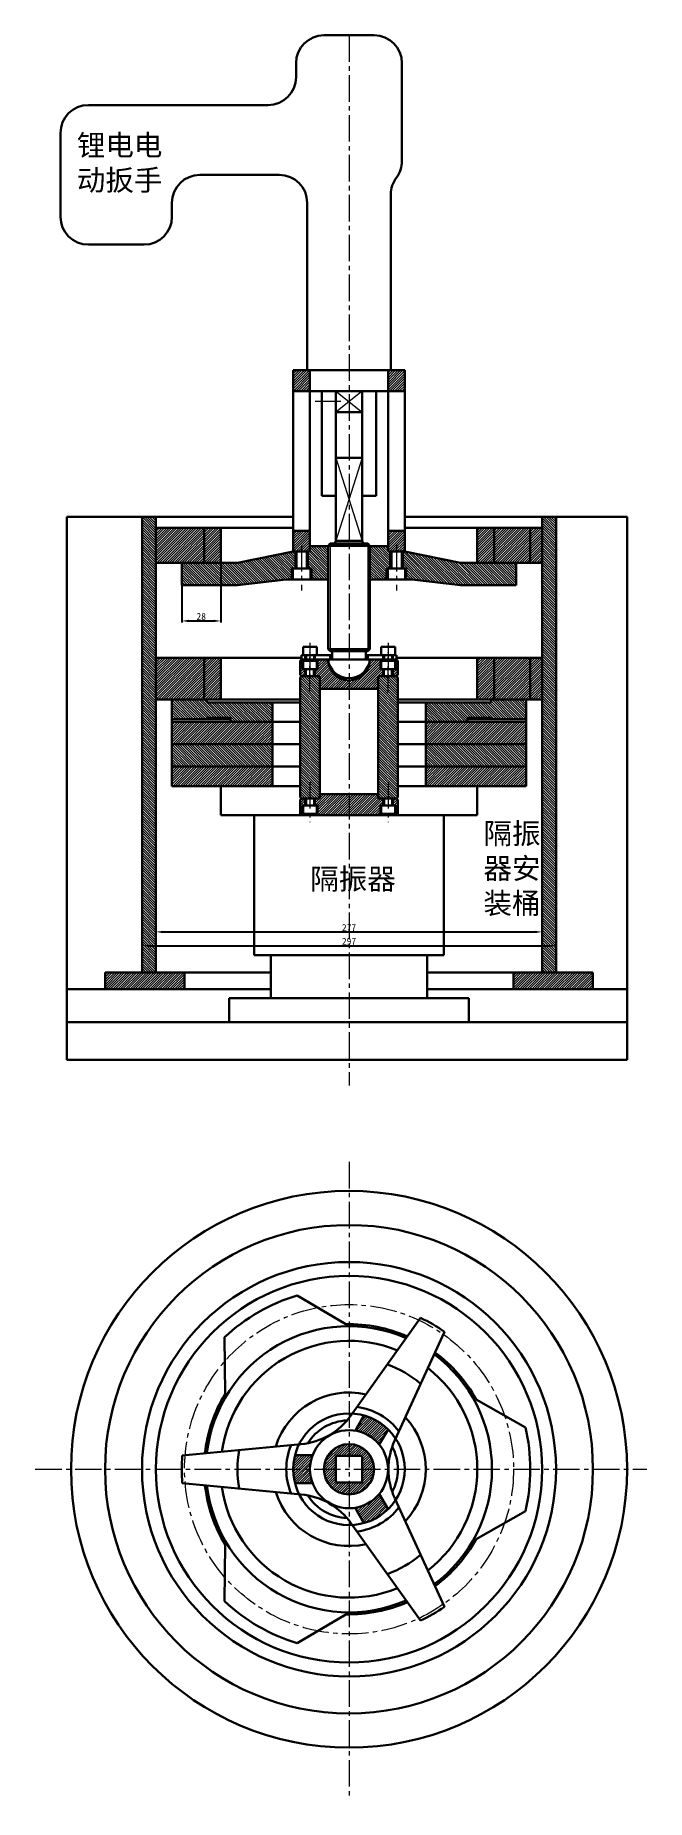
# Model space of a CAD drawing. Header units: inches. Extents: x -20 to 18950, y -1047 to 2551.
# Drawn here: x 15152 to 15591, y 741 to 2006 of the extents above; entities that cross this region are included whole.
import ezdxf

# ---------------------------------------------------------------- set-up
doc = ezdxf.new("R2010")
doc.units = ezdxf.units.IN
doc.header["$MEASUREMENT"] = 0
doc.header["$PDSIZE"] = -5
doc.linetypes.add('CENTER2', pattern=[28.574999, 19.049999, -3.175, 3.175, -3.175])
doc.layers.get('0').update_dxf_attribs({"lineweight": 30})
doc.layers.get('Defpoints').update_dxf_attribs({"lineweight": 18})
for name, color, linetype, lineweight in [('10', 7, 'Continuous', 18), ('cen', 1, 'CENTER2', 20), ('dim', 5, 'Continuous', 20), ('hat', 3, 'Continuous', 20)]:
    doc.layers.add(name, color=color, linetype=linetype, lineweight=lineweight)
doc.styles.add('1', font='')
doc.styles.get("Standard").update_dxf_attribs({"font": ''})
doc.styles.get('1').set_extended_font_data('宋体')
doc.styles.get('Standard').set_extended_font_data('宋体')
doc.dimstyles.new('ISO-25', dxfattribs={"dimtxt": 5, "dimasz": 5, "dimexe": 1.25, "dimexo": 0.625, "dimtad": 1, "dimdsep": 46, "dimtxsty": 'Standard', "dimcen": 2.5, "dimdle": 10, "dimadec": 0, "dimazin": 0, "dimtfac": 1, "dimtmove": 0, "dimatfit": 3, "dimfxl": 1, "dimtolj": 1, "dimarcsym": 0})
pattern_1 = [(45, (68.8731, -20.7732), (-0.88388348, 0.88388348), [])]
pattern_2 = [(135, (2634.1722, 0), (-0.88388348, -0.88388348), [])]
pattern_3 = [(45, (2814.5397, 0), (-0.88388348, 0.88388348), [])]
pattern_4 = [(45, (2634.17216, 0), (-0.0883883476, 0.0883883476), [])]
pattern_5 = [(45, (68.8731, 0), (-0.88388348, 0.88388348), [])]

msp = doc.modelspace()

# ---------------------------------------------------------------- texts
at = {"layer": 'dim', "char_height": 15, "attachment_point": 1, "style": '1'}
for s, width, insert in [('\\pxqc;锂电电动扳手', 67.7099, (15179.093, 1934.324)), ('隔振器安装桶', 49.93003, (15473.944, 1441.14)), ('隔振器', 85.16275, (15349.622, 1408.548))]:
    msp.add_mtext_dynamic_manual_height_columns(s, width=width, gutter_width=1, heights=[0], dxfattribs=dict(at, insert=insert))

# ---------------------------------------------------------------- blocks, each defined once
blk = doc.blocks.new('*D328')
at = {"layer": 'Defpoints', "color": 0, "transparency": 16777216}
for p in [(15516, 1363.1), (15239, 1334), (15516, 1334)]:
    blk.add_point(p, dxfattribs=at)
at = {"layer": 'dim', "color": 0, "linetype": 'Continuous', "lineweight": -2, "transparency": 16777216}
for p, q in [((15239, 1334.6), (15239, 1364.3)), ((15244, 1363.1), (15511, 1363.1)), ((15516, 1334.6), (15516, 1364.3))]:
    blk.add_line(p, q, dxfattribs=at)
at = {"layer": 'dim', "color": 0, "transparency": 16777216}
for points in [[(15244, 1363.9), (15244, 1362.2), (15239, 1363.1)], [(15511, 1363.9), (15511, 1362.2), (15516, 1363.1)]]:
    blk.add_solid(points, dxfattribs=at)
at = {"layer": 'dim', "color": 0, "transparency": 16777216, "insert": (15377.5, 1366.2), "char_height": 5, "attachment_point": 5}
blk.add_mtext('\\A1;277', dxfattribs=at)
blk = doc.blocks.new('*D329')
at = {"layer": 'Defpoints', "color": 0, "transparency": 16777216}
for p in [(15526, 1353.2), (15229, 1334), (15526, 1334)]:
    blk.add_point(p, dxfattribs=at)
at = {"layer": 'dim', "color": 0, "linetype": 'Continuous', "lineweight": -2, "transparency": 16777216}
for p, q in [((15229, 1334.6), (15229, 1354.5)), ((15234, 1353.2), (15521, 1353.2)), ((15526, 1334.6), (15526, 1354.5))]:
    blk.add_line(p, q, dxfattribs=at)
at = {"layer": 'dim', "color": 0, "transparency": 16777216}
for points in [[(15234, 1354), (15234, 1352.4), (15229, 1353.2)], [(15521, 1354), (15521, 1352.4), (15526, 1353.2)]]:
    blk.add_solid(points, dxfattribs=at)
at = {"layer": 'dim', "color": 0, "transparency": 16777216, "insert": (15377.5, 1356.3), "char_height": 5, "attachment_point": 5}
blk.add_mtext('\\A1;297', dxfattribs=at)
blk = doc.blocks.new('*D353')
at = {"layer": 'Defpoints', "color": 0, "transparency": 16777216}
for p in [(15257.5, 1627.6), (15285.5, 1627.6), (15285.5, 1585.9)]:
    blk.add_point(p, dxfattribs=at)
at = {"layer": 'hat', "color": 0, "linetype": 'Continuous', "lineweight": -2, "transparency": 16777216}
for p, q in [((15257.5, 1627), (15257.5, 1584.7)), ((15285.5, 1627), (15285.5, 1584.7)), ((15262.5, 1585.9), (15280.5, 1585.9))]:
    blk.add_line(p, q, dxfattribs=at)
at = {"layer": 'hat', "color": 0, "transparency": 16777216}
for points in [[(15262.5, 1586.8), (15262.5, 1585.1), (15257.5, 1585.9)], [(15280.5, 1586.8), (15280.5, 1585.1), (15285.5, 1585.9)]]:
    blk.add_solid(points, dxfattribs=at)
at = {"layer": 'hat', "color": 0, "transparency": 16777216, "insert": (15271.5, 1589.1), "char_height": 5, "attachment_point": 5}
blk.add_mtext('\\A1;28', dxfattribs=at)

# ---------------------------------------------------------------- dimensions: what is measured, and where the dimension line sits
at = {"layer": 'dim'}
for base, p1, p2, picture, middle in [((15516, 1363.069), (15239, 1333.95), (15516, 1333.95), '*D328', (15377.5, 1366.194)), ((15526, 1353.206), (15229, 1333.95), (15526, 1333.95), '*D329', (15377.5, 1356.331))]:
    dim = msp.add_linear_dim(base=base, p1=p1, p2=p2, dimstyle='ISO-25', dxfattribs=at)
    dim.commit()
    dim.dimension.update_dxf_attribs({"geometry": picture, "text_midpoint": middle})
at = {"layer": 'hat'}
dim = msp.add_linear_dim(base=(15285.5, 1585.941), p1=(15257.5, 1627.586), p2=(15285.5, 1627.586), dimstyle='ISO-25', dxfattribs=at)
dim.commit()
dim.dimension.update_dxf_attribs({"geometry": '*D353', "text_midpoint": (15271.5, 1589.066)})

# ---------------------------------------------------------------- hatches: boundary and pattern name
at = {"layer": 'hat'}
h = msp.add_hatch(dxfattribs=at)
h.set_pattern_fill('ANSI31', color=3, scale=10)
h.set_pattern_definition(pattern_5)
h.paths.add_polyline_path([(15417.5, 1765.586), (15405.5, 1765.586), (15405.5, 1750.586), (15417.5, 1750.586)])
h.paths.add_polyline_path([(15349.5, 1765.586), (15337.5, 1765.586), (15337.5, 1750.586), (15349.5, 1750.586)])
h.paths.add_polyline_path([(15349.5, 1650.586), (15337.5, 1650.586), (15337.5, 1635.586), (15349.5, 1635.586)])
h.paths.add_polyline_path([(15417.5, 1650.586), (15405.5, 1650.586), (15405.5, 1635.586), (15417.5, 1635.586)])
h = msp.add_hatch(dxfattribs=at)
h.set_pattern_fill('ANSI31', color=3, scale=10, angle=90)
h.set_pattern_definition([(135, (2814.5397, 0), (-0.88388348, -0.88388348), [])])
h.paths.add_polyline_path([(15229, 1333.95), (15239, 1333.95), (15239, 1660.586), (15229, 1660.586)])
h.paths.add_polyline_path([(15526, 1660.586), (15516, 1660.586), (15516, 1333.95), (15526, 1333.95)])
h = msp.add_hatch(dxfattribs=at)
h.set_pattern_fill('ANSI31', color=3, scale=10)
h.set_pattern_definition(pattern_3)
h.paths.add_polyline_path([(15273.5, 1652.586), (15239, 1652.586), (15239, 1627.586), (15273.5, 1627.586)])
h.paths.add_polyline_path([(15273.5, 1559.586), (15239, 1559.586), (15239, 1529.586), (15273.5, 1529.586)])
h.paths.add_polyline_path([(15507.5, 1559.586), (15481.5, 1559.586), (15481.5, 1529.586), (15507.5, 1529.586)])
h.paths.add_polyline_path([(15507.5, 1652.586), (15481.5, 1652.586), (15481.5, 1627.586), (15507.5, 1627.586)])
h.paths.add_polyline_path([(15516, 1652.586), (15507.5, 1652.586), (15507.5, 1627.586), (15516, 1627.586)])
h.paths.add_polyline_path([(15516, 1559.586), (15507.5, 1559.586), (15507.5, 1529.586), (15516, 1529.586)])
h.paths.add_polyline_path([(15481.5, 1559.586), (15469.5, 1559.586), (15469.5, 1529.586), (15481.5, 1529.586)])
h.paths.add_polyline_path([(15481.5, 1652.586), (15469.5, 1652.586), (15469.5, 1627.586), (15481.5, 1627.586)])
h.paths.add_polyline_path([(15285.5, 1652.586), (15273.5, 1652.586), (15273.5, 1627.586), (15285.5, 1627.586)])
h.paths.add_polyline_path([(15285.5, 1559.586), (15273.5, 1559.586), (15273.5, 1529.586), (15285.5, 1529.586)])
h = msp.add_hatch(dxfattribs=at)
h.set_pattern_fill('ANSI31', color=3, scale=10, angle=90)
h.set_pattern_definition([(135, (68.8731, 0), (-0.88388348, -0.88388348), [])])
h.paths.add_polyline_path([(15297.5, 1627.586), (15257.5, 1627.586), (15257.5, 1611.586), (15297.5, 1611.586), (15332.5, 1615.586), (15336.5, 1615.586), (15336.5, 1623.586), (15339, 1623.586), (15339, 1635.586), (15337.5, 1635.586)])
h.paths.add_polyline_path([(15362.5, 1639.586), (15349.5, 1639.586), (15349.5, 1635.586), (15348, 1635.586), (15348, 1623.586), (15350.5, 1623.586), (15350.5, 1615.586), (15362.5, 1615.586)])
h.paths.add_polyline_path([(15392.5, 1615.586), (15404.5, 1615.586), (15404.5, 1623.586), (15407, 1623.586), (15407, 1635.586), (15405.5, 1635.586), (15405.5, 1639.586), (15392.5, 1639.586)])
h.paths.add_polyline_path([(15457.5, 1611.586), (15497.5, 1611.586), (15497.5, 1627.586), (15457.5, 1627.586), (15417.5, 1635.586), (15416, 1635.586), (15416, 1623.586), (15418.5, 1623.586), (15418.5, 1615.586), (15422.5, 1615.586)])
h = msp.add_hatch(dxfattribs=at)
h.set_pattern_fill('ANSI31', color=3, scale=10)
h.set_pattern_definition(pattern_1)
h.paths.add_polyline_path([(15362.5, 1558.313), (15355, 1558.313), (15355, 1551.313), (15353, 1551.313), (15353, 1546.313), (15356.5, 1546.313), (15356.5, 1537.313), (15377.5, 1537.313), (15377.5, 1543.313, -0.41421356)])
h.paths.add_polyline_path([(15346, 1551.313), (15344, 1551.313), (15344, 1558.313), (15343.5, 1558.313), (15342.5, 1557.313), (15342.5, 1547.313), (15343.5, 1546.313), (15346, 1546.313)])
h.paths.add_polyline_path([(15398.5, 1546.313), (15402, 1546.313), (15402, 1551.313), (15400, 1551.313), (15400, 1558.313), (15392.5, 1558.313, -0.41421356), (15377.5, 1543.313), (15377.5, 1537.313), (15398.5, 1537.313)])
h.paths.add_polyline_path([(15412.5, 1557.313), (15411.5, 1558.313), (15411, 1558.313), (15411, 1551.313), (15409, 1551.313), (15409, 1546.313), (15411.5, 1546.313), (15412.5, 1547.313)])
h = msp.add_hatch(dxfattribs=at)
h.set_pattern_fill('ANSI31', color=3, scale=10, angle=90)
h.set_pattern_definition([(135, (68.8731, -20.7732), (-0.88388348, -0.88388348), [])])
h.paths.add_polyline_path([(15342.5, 1459.747), (15343.5, 1458.747), (15356.5, 1458.747), (15356.5, 1546.313), (15343.5, 1546.313), (15342.5, 1545.313)])
h.paths.add_polyline_path([(15398.5, 1458.747), (15411.5, 1458.747), (15412.5, 1459.747), (15412.5, 1545.313), (15411.5, 1546.313), (15398.5, 1546.313)])
h = msp.add_hatch(dxfattribs=at)
h.set_pattern_fill('ANSI31', color=3, scale=10, angle=90)
h.set_pattern_definition(pattern_2)
h.paths.add_polyline_path([(15322.5, 1527.586), (15275.5, 1527.586), (15275.5, 1529.586), (15250.5, 1529.586), (15250.5, 1515.586), (15275.5, 1515.586), (15275.5, 1516.586), (15292.5, 1516.586), (15292.5, 1513.586), (15322.5, 1513.586)])
h.paths.add_polyline_path([(15504.5, 1529.586), (15479.5, 1529.586), (15479.5, 1527.586), (15432.5, 1527.586), (15432.5, 1513.586), (15462.5, 1513.586), (15462.5, 1516.586), (15479.5, 1516.586), (15479.5, 1515.586), (15504.5, 1515.586)])
h = msp.add_hatch(dxfattribs=at)
h.set_pattern_fill('ANSI31', color=3, scale=10)
h.set_pattern_definition([(45, (2634.1722, 0), (-0.88388348, 0.88388348), [])])
h.paths.add_polyline_path([(15504.5, 1497.586), (15504.5, 1513.586), (15432.5, 1513.586), (15432.5, 1497.586)])
h.paths.add_polyline_path([(15250.5, 1513.586), (15250.5, 1497.586), (15322.5, 1497.586), (15322.5, 1513.586)])
h.paths.add_polyline_path([(15322.5, 1467.52), (15322.5, 1481.586), (15250.5, 1481.586), (15250.5, 1467.52)])
h.paths.add_polyline_path([(15504.5, 1467.52), (15504.5, 1481.586), (15432.5, 1481.586), (15432.5, 1467.52)])
h = msp.add_hatch(dxfattribs=at)
h.set_pattern_fill('ANSI31', color=3)
h.set_pattern_definition(pattern_4)
h.paths.add_polyline_path([(15287.5, 1516.586), (15282.5, 1516.586), (15282.5, 1516.086), (15287.5, 1516.086)])
h = msp.add_hatch(dxfattribs=at)
h.set_pattern_fill('ANSI31', color=3)
h.set_pattern_definition(pattern_4)
h.paths.add_polyline_path([(15467.5, 1516.586), (15472.5, 1516.586), (15472.5, 1516.086), (15467.5, 1516.086)])
h = msp.add_hatch(dxfattribs=at)
h.set_pattern_fill('ANSI31', color=3, scale=10, angle=90)
h.set_pattern_definition(pattern_2)
h.paths.add_polyline_path([(15322.5, 1497.586), (15250.5, 1497.586), (15250.5, 1481.586), (15322.5, 1481.586)])
h.paths.add_polyline_path([(15504.5, 1497.586), (15432.5, 1497.586), (15432.5, 1481.586), (15504.5, 1481.586)])
h = msp.add_hatch(dxfattribs=at)
h.set_pattern_fill('ANSI31', color=3, scale=10)
h.set_pattern_definition(pattern_1)
h.paths.add_polyline_path([(15346, 1458.747), (15343.5, 1458.747), (15342.5, 1457.747), (15342.5, 1447.747), (15343.5, 1446.747), (15344, 1446.747), (15344, 1453.747), (15346, 1453.747)])
h.paths.add_polyline_path([(15377.5, 1461.747), (15356.5, 1461.747), (15356.5, 1458.747), (15353, 1458.747), (15353, 1453.747), (15355, 1453.747), (15355, 1446.747), (15377.5, 1446.747)])
h.paths.add_polyline_path([(15402, 1458.747), (15398.5, 1458.747), (15398.5, 1461.747), (15377.5, 1461.747), (15377.5, 1446.747), (15400, 1446.747), (15400, 1453.747), (15402, 1453.747)])
h.paths.add_polyline_path([(15412.5, 1457.747), (15411.5, 1458.747), (15409, 1458.747), (15409, 1453.747), (15411, 1453.747), (15411, 1446.747), (15411.5, 1446.747), (15412.5, 1447.747)])
h = msp.add_hatch(dxfattribs=at)
h.set_pattern_fill('ANSI31', color=3, scale=10)
h.set_pattern_definition(pattern_3)
h.paths.add_polyline_path([(15259.5, 1321.95), (15259.5, 1333.95), (15202.5, 1333.95), (15202.5, 1321.95)])
h.paths.add_polyline_path([(15495.5, 1333.95), (15495.5, 1321.95), (15552.5, 1321.95), (15552.5, 1333.95)])
h = msp.add_hatch(dxfattribs=at)
h.set_pattern_fill('ANSI31', color=3, scale=10)
h.set_pattern_definition(pattern_5)
h.paths.add_polyline_path([(15351.347, 988.05), (15338.77, 988.05, 0.06325422), (15337.5, 978.05), (15349.5, 978.05, -0.09155635)])
h.paths.add_polyline_path([(15349.5, 978.05), (15337.5, 978.05, 0.06325422), (15338.77, 968.05), (15351.347, 968.05, -0.09155635)])
h.paths.add_polyline_path([(15388.205, 1016.591), (15381.916, 1005.699, -0.18466063), (15399.237, 995.699), (15405.525, 1006.591, 0.12701665)])
h.paths.add_polyline_path([(15399.237, 960.4, -0.18466063), (15381.916, 950.4), (15388.205, 939.509, 0.12701665), (15405.525, 949.509)])
h = msp.add_hatch(dxfattribs=at)
h.set_pattern_fill('ANSI31', color=3, scale=10)
h.set_pattern_definition(pattern_5)
h.paths.add_polyline_path([(15377.5, 996.05, 0.41421356), (15359.5, 978.05), (15368, 978.05), (15368, 987.55), (15377.5, 987.55)])
h.paths.add_polyline_path([(15368, 978.05), (15359.5, 978.05, 0.41421356), (15377.5, 960.05), (15377.5, 968.55), (15368, 968.55)])
h.paths.add_polyline_path([(15395.5, 978.05), (15387, 978.05), (15387, 968.55), (15377.5, 968.55), (15377.5, 960.05, 0.41421356)])
h.paths.add_polyline_path([(15377.5, 996.05), (15377.5, 987.55), (15387, 987.55), (15387, 978.05), (15395.5, 978.05, 0.41421356)])

# ---------------------------------------------------------------- linework, layer by layer
for p, q in [((15359.5, 2005.586), (15395.5, 2005.586)), ((15339.5, 1985.586), (15339.5, 1975.586)), ((15415.5, 1985.586), (15415.5, 1915.586)), ((15190.5, 1955.586), (15319.5, 1955.586)), ((15170.5, 1875.586), (15170.5, 1935.586)), ((15270.5, 1905.586), (15327.5, 1905.586)), ((15250.5, 1875.586), (15250.5, 1885.586)), ((15347.5, 1885.586), (15347.5, 1765.586)), ((15407.5, 1891.586), (15407.5, 1765.586)), ((15230.5, 1855.586), (15190.5, 1855.586)), ((15337.5, 1635.586), (15337.5, 1765.586)), ((15337.5, 1765.586), (15417.5, 1765.586)), ((15349.5, 1635.586), (15349.5, 1765.586)), ((15405.5, 1635.586), (15405.5, 1765.586)), ((15417.5, 1635.586), (15417.5, 1765.586)), ((15337.5, 1750.586), (15417.5, 1750.586)), ((15358, 1750.586), (15358, 1675.586)), ((15368, 1750.586), (15368, 1643.313)), ((15387, 1750.586), (15387, 1643.313)), ((15397, 1750.586), (15397, 1675.586)), ((15368, 1735.586), (15387, 1735.586)), ((15368, 1702.813), (15387, 1702.813)), ((15358, 1675.586), (15368, 1675.586)), ((15397, 1675.586), (15387, 1675.586)), ((15174.983, 1660.586), (15337.5, 1660.586)), ((15174.983, 1271.416), (15174.983, 1660.586)), ((15229, 1660.586), (15229, 1333.95)), ((15239, 1660.586), (15239, 1333.95)), ((15417.5, 1660.586), (15576.929, 1660.586)), ((15516, 1660.586), (15516, 1333.95)), ((15526, 1660.586), (15526, 1333.95)), ((15576.929, 1271.416), (15576.929, 1660.586)), ((15239, 1652.586), (15337.5, 1652.586)), ((15273.5, 1652.586), (15273.5, 1627.586)), ((15285.5, 1652.586), (15285.5, 1627.586)), ((15337.5, 1650.586), (15349.5, 1650.586)), ((15417.5, 1650.586), (15405.5, 1650.586)), ((15417.5, 1652.586), (15516, 1652.586)), ((15469.5, 1652.586), (15469.5, 1627.586)), ((15481.5, 1652.586), (15481.5, 1627.586)), ((15507.5, 1652.586), (15507.5, 1627.586)), ((15297.5, 1627.586), (15337.5, 1635.586)), ((15337.5, 1635.586), (15349.5, 1635.586)), ((15339, 1635.586), (15339, 1623.586)), ((15339.5, 1635.586), (15339.5, 1623.586)), ((15347.5, 1635.586), (15347.5, 1623.586)), ((15348, 1635.586), (15348, 1623.586)), ((15349.5, 1639.586), (15362.5, 1639.586)), ((15364, 1641.313), (15362.5, 1639.813)), ((15362.5, 1639.813), (15362.5, 1565.813)), ((15362.5, 1639.813), (15392.5, 1639.813)), ((15391, 1641.313), (15364, 1641.313)), ((15368, 1643.313), (15387, 1643.313)), ((15391, 1641.313), (15392.5, 1639.813)), ((15392.5, 1639.813), (15392.5, 1565.813)), ((15405.5, 1639.586), (15392.5, 1639.586)), ((15417.5, 1635.586), (15405.5, 1635.586)), ((15407, 1635.586), (15407, 1623.586)), ((15407.5, 1635.586), (15407.5, 1623.586)), ((15415.5, 1635.586), (15415.5, 1623.586)), ((15416, 1635.586), (15416, 1623.586)), ((15457.5, 1627.586), (15417.5, 1635.586)), ((15239, 1627.586), (15297.5, 1627.586)), ((15257.5, 1627.586), (15257.5, 1611.586)), ((15350.5, 1623.586), (15336.5, 1623.586)), ((15336.5, 1623.586), (15336.5, 1615.586)), ((15337.25, 1623.586), (15337.25, 1615.586)), ((15349.75, 1623.586), (15349.75, 1615.586)), ((15350.5, 1623.586), (15350.5, 1615.586)), ((15404.5, 1623.586), (15418.5, 1623.586)), ((15404.5, 1623.586), (15404.5, 1615.586)), ((15405.25, 1623.586), (15405.25, 1615.586)), ((15417.75, 1623.586), (15417.75, 1615.586)), ((15418.5, 1623.586), (15418.5, 1615.586)), ((15457.5, 1627.586), (15516, 1627.586)), ((15497.5, 1627.586), (15497.5, 1611.586)), ((15257.5, 1611.586), (15297.5, 1611.586)), ((15297.5, 1611.586), (15332.5, 1615.586)), ((15362.5, 1615.586), (15332.5, 1615.586)), ((15392.5, 1615.586), (15422.5, 1615.586)), ((15457.5, 1611.586), (15422.5, 1615.586)), ((15497.5, 1611.586), (15457.5, 1611.586)), ((15239, 1559.586), (15343.5, 1559.586)), ((15273.5, 1559.586), (15273.5, 1529.586)), ((15285.5, 1559.586), (15285.5, 1529.586)), ((15343.5, 1558.313), (15342.5, 1557.313)), ((15342.5, 1557.313), (15342.5, 1547.313)), ((15365.5, 1561.313), (15343.5, 1561.313)), ((15343.5, 1561.313), (15343.5, 1558.313)), ((15377.5, 1558.313), (15343.5, 1558.313)), ((15344, 1551.313), (15344, 1558.313)), ((15354.5, 1567.313), (15344.5, 1567.313)), ((15344.5, 1567.313), (15344.5, 1561.313)), ((15344.5, 1551.313), (15344.5, 1557.313)), ((15354.5, 1557.313), (15344.5, 1557.313)), ((15346, 1561.313), (15346, 1558.313)), ((15346.5, 1561.313), (15346.5, 1558.313)), ((15352.5, 1561.313), (15352.5, 1558.313)), ((15353, 1561.313), (15353, 1558.313)), ((15354.5, 1567.313), (15354.5, 1561.313)), ((15354.5, 1551.313), (15354.5, 1557.313)), ((15355, 1551.313), (15355, 1558.313)), ((15362.5, 1565.813), (15364, 1564.313)), ((15362.5, 1565.813), (15392.5, 1565.813)), ((15391, 1564.313), (15364, 1564.313)), ((15364, 1561.313), (15364, 1558.313)), ((15365.5, 1564.313), (15365.5, 1558.313)), ((15377.5, 1558.313), (15411.5, 1558.313)), ((15389.5, 1564.313), (15389.5, 1558.313)), ((15389.5, 1561.313), (15411.5, 1561.313)), ((15391, 1564.313), (15392.5, 1565.813)), ((15391, 1561.313), (15391, 1558.313)), ((15400, 1551.313), (15400, 1558.313)), ((15400.5, 1567.313), (15410.5, 1567.313)), ((15400.5, 1567.313), (15400.5, 1561.313)), ((15400.5, 1551.313), (15400.5, 1557.313)), ((15400.5, 1557.313), (15410.5, 1557.313)), ((15402, 1561.313), (15402, 1558.313)), ((15402.5, 1561.313), (15402.5, 1558.313)), ((15408.5, 1561.313), (15408.5, 1558.313)), ((15409, 1561.313), (15409, 1558.313)), ((15410.5, 1567.313), (15410.5, 1561.313)), ((15410.5, 1551.313), (15410.5, 1557.313)), ((15411, 1551.313), (15411, 1558.313)), ((15411.5, 1561.313), (15411.5, 1558.313)), ((15411.5, 1559.586), (15516, 1559.586)), ((15411.5, 1558.313), (15412.5, 1557.313)), ((15412.5, 1557.313), (15412.5, 1547.313)), ((15469.5, 1559.586), (15469.5, 1529.586)), ((15481.5, 1559.586), (15481.5, 1529.586)), ((15507.5, 1559.586), (15507.5, 1529.586)), ((15342.5, 1547.313), (15343.5, 1546.313)), ((15342.5, 1547.313), (15343.5, 1546.313)), ((15343.5, 1546.313), (15342.5, 1547.313)), ((15342.5, 1545.313), (15343.5, 1546.313)), ((15342.5, 1545.313), (15343.5, 1546.313)), ((15343.5, 1546.313), (15342.5, 1545.313)), ((15342.5, 1545.313), (15342.5, 1459.747)), ((15356.5, 1546.313), (15343.5, 1546.313)), ((15355, 1551.313), (15344, 1551.313)), ((15346, 1546.313), (15346, 1551.313)), ((15346.5, 1546.313), (15346.5, 1551.313)), ((15352.5, 1546.313), (15352.5, 1551.313)), ((15353, 1546.313), (15353, 1551.313)), ((15356.5, 1546.313), (15356.5, 1458.747)), ((15398.5, 1546.313), (15398.5, 1458.747)), ((15398.5, 1546.313), (15411.5, 1546.313)), ((15400, 1551.313), (15411, 1551.313)), ((15402, 1546.313), (15402, 1551.313)), ((15402.5, 1546.313), (15402.5, 1551.313)), ((15408.5, 1546.313), (15408.5, 1551.313)), ((15409, 1546.313), (15409, 1551.313)), ((15412.5, 1547.313), (15411.5, 1546.313)), ((15412.5, 1547.313), (15411.5, 1546.313)), ((15411.5, 1546.313), (15412.5, 1547.313)), ((15412.5, 1545.313), (15411.5, 1546.313)), ((15412.5, 1545.313), (15411.5, 1546.313)), ((15411.5, 1546.313), (15412.5, 1545.313)), ((15412.5, 1545.313), (15412.5, 1459.747)), ((15398.5, 1537.313), (15356.5, 1537.313)), ((15239, 1529.586), (15342.5, 1529.586)), ((15250.5, 1529.586), (15250.5, 1467.52)), ((15275.5, 1529.586), (15275.5, 1527.586)), ((15275.5, 1527.586), (15342.5, 1527.586)), ((15322.5, 1527.586), (15322.5, 1467.52)), ((15412.5, 1529.586), (15516, 1529.586)), ((15412.5, 1527.586), (15479.5, 1527.586)), ((15432.5, 1527.586), (15432.5, 1467.52)), ((15479.5, 1529.586), (15479.5, 1527.586)), ((15504.5, 1529.586), (15504.5, 1467.52)), ((15250.5, 1515.586), (15292.5, 1515.586)), ((15250.5, 1513.586), (15342.5, 1513.586)), ((15275.5, 1516.586), (15292.5, 1516.586)), ((15275.5, 1516.586), (15275.5, 1515.586)), ((15292.5, 1516.586), (15292.5, 1513.586)), ((15504.5, 1513.586), (15412.5, 1513.586)), ((15462.5, 1516.586), (15462.5, 1513.586)), ((15479.5, 1516.586), (15462.5, 1516.586)), ((15504.5, 1515.586), (15462.5, 1515.586)), ((15479.5, 1516.586), (15479.5, 1515.586)), ((15250.5, 1497.586), (15342.5, 1497.586)), ((15504.5, 1497.586), (15412.5, 1497.586)), ((15250.5, 1481.586), (15342.5, 1481.586)), ((15504.5, 1481.586), (15412.5, 1481.586)), ((15250.5, 1467.52), (15342.5, 1467.52)), ((15285.5, 1467.52), (15285.5, 1446.747)), ((15412.5, 1467.52), (15504.5, 1467.52)), ((15469.5, 1467.52), (15469.5, 1446.747)), ((15342.5, 1459.747), (15343.5, 1458.747)), ((15342.5, 1459.747), (15343.5, 1458.747)), ((15343.5, 1458.747), (15342.5, 1459.747)), ((15342.5, 1457.747), (15343.5, 1458.747)), ((15342.5, 1457.747), (15343.5, 1458.747)), ((15343.5, 1458.747), (15342.5, 1457.747)), ((15342.5, 1457.747), (15342.5, 1447.747)), ((15356.5, 1458.747), (15343.5, 1458.747)), ((15346, 1458.747), (15346, 1453.747)), ((15346.5, 1458.747), (15346.5, 1453.747)), ((15352.5, 1458.747), (15352.5, 1453.747)), ((15353, 1458.747), (15353, 1453.747)), ((15377.5, 1461.747), (15356.5, 1461.747)), ((15377.5, 1461.747), (15398.5, 1461.747)), ((15398.5, 1458.747), (15411.5, 1458.747)), ((15402, 1458.747), (15402, 1453.747)), ((15402.5, 1458.747), (15402.5, 1453.747)), ((15408.5, 1458.747), (15408.5, 1453.747)), ((15409, 1458.747), (15409, 1453.747)), ((15412.5, 1459.747), (15411.5, 1458.747)), ((15412.5, 1459.747), (15411.5, 1458.747)), ((15411.5, 1458.747), (15412.5, 1459.747)), ((15412.5, 1457.747), (15411.5, 1458.747)), ((15412.5, 1457.747), (15411.5, 1458.747)), ((15411.5, 1458.747), (15412.5, 1457.747)), ((15412.5, 1457.747), (15412.5, 1447.747)), ((15469.5, 1446.747), (15285.5, 1446.747)), ((15309.5, 1446.747), (15309.5, 1346.435)), ((15342.5, 1447.747), (15343.5, 1446.747)), ((15342.5, 1447.747), (15343.5, 1446.747)), ((15343.5, 1446.747), (15342.5, 1447.747)), ((15411.5, 1446.747), (15343.5, 1446.747)), ((15344, 1453.747), (15344, 1446.747)), ((15355, 1453.747), (15344, 1453.747)), ((15344.5, 1453.747), (15344.5, 1447.747)), ((15354.5, 1447.747), (15344.5, 1447.747)), ((15354.5, 1453.747), (15354.5, 1447.747)), ((15355, 1453.747), (15355, 1446.747)), ((15400, 1453.747), (15400, 1446.747)), ((15400, 1453.747), (15411, 1453.747)), ((15400.5, 1453.747), (15400.5, 1447.747)), ((15400.5, 1447.747), (15410.5, 1447.747)), ((15410.5, 1453.747), (15410.5, 1447.747)), ((15411, 1453.747), (15411, 1446.747)), ((15412.5, 1447.747), (15411.5, 1446.747)), ((15412.5, 1447.747), (15411.5, 1446.747)), ((15411.5, 1446.747), (15412.5, 1447.747)), ((15445.5, 1446.747), (15445.5, 1346.435)), ((15445.5, 1346.435), (15309.5, 1346.435)), ((15321.5, 1346.435), (15321.5, 1315.718)), ((15433.5, 1346.435), (15433.5, 1315.718)), ((15202.5, 1333.95), (15202.5, 1321.95)), ((15202.5, 1333.95), (15321.5, 1333.95)), ((15259.5, 1333.95), (15259.5, 1321.95)), ((15433.5, 1333.95), (15552.5, 1333.95)), ((15495.5, 1333.95), (15495.5, 1321.95)), ((15552.5, 1333.95), (15552.5, 1321.95)), ((15174.983, 1321.95), (15321.5, 1321.95)), ((15291.5, 1315.718), (15291.5, 1298.388)), ((15463.5, 1315.718), (15291.5, 1315.718)), ((15433.5, 1321.95), (15576.929, 1321.95)), ((15463.5, 1315.718), (15463.5, 1298.388)), ((15576.929, 1298.388), (15174.983, 1298.388)), ((15576.929, 1271.416), (15174.983, 1271.416)), ((15375.205, 1082.024), (15340.235, 1102.594)), ((15428.807, 1086.528), (15379.102, 1016.783)), ((15445.952, 1076.611), (15410.322, 998.885)), ((15288.603, 1032.024), (15288.274, 1072.594)), ((15468.692, 1028.05), (15503.991, 1008.05)), ((15388.205, 1016.591), (15381.916, 1005.699)), ((15405.525, 1006.591), (15399.237, 995.699)), ((15257.901, 987.856), (15343.156, 996.029)), ((15338.77, 988.05), (15351.347, 988.05)), ((15368, 987.55), (15387, 987.55)), ((15368, 987.55), (15368, 968.55)), ((15387, 987.55), (15387, 968.55)), ((15257.917, 968.05), (15343.095, 960.038)), ((15338.77, 968.05), (15351.347, 968.05)), ((15368, 968.55), (15387, 968.55)), ((15388.205, 939.509), (15381.916, 950.4)), ((15405.525, 949.509), (15399.237, 960.4)), ((15445.952, 879.488), (15410.322, 957.214)), ((15428.807, 869.571), (15379.131, 939.276)), ((15468.692, 928.05), (15503.991, 948.05)), ((15288.603, 924.075), (15288.274, 883.505)), ((15375.205, 874.075), (15340.235, 853.505))]:
    msp.add_line(p, q)
for radius in [199.429, 175, 148.5, 138.5, 40, 28, 18]:
    msp.add_circle((15377.5, 978.05), radius)
for centre, radius, start, end in [((15359.5, 1985.586), 20, 90, 180), ((15395.5, 1985.586), 20, 360, 90), ((15319.5, 1975.586), 20, 270, 360), ((15190.5, 1935.586), 20, 90, 180), ((15395.5, 1915.586), 20, 323.130102, 0), ((15270.5, 1885.586), 20, 90, 180), ((15327.5, 1885.586), 20, 360, 90), ((15427.5, 1891.586), 20, 143.130102, 180), ((15190.5, 1875.586), 20, 180, 270), ((15230.5, 1875.586), 20, 270, 0), ((15366, 1643.313), 2, 270, 0), ((15389, 1643.313), 2, 180, 270), ((15377.5, 1558.313), 15, 180, 360), ((15377.5, 1559.813), 15, 185.73917, 354.26083), ((15377.5, 978.05), 130, 106.657636, 133.342364), ((15377.5, 978.05), 102.551, 66.439957, 173.560043), ((15377.5, 978.05), 104, 66.271607, 91.264346), ((15377.5, 978.05), 120, 55.219808, 64.687267), ((15377.5, 978.05), 92, 67.830365, 172.169635), ((15377.5, 978.05), 80, 50.040249, 69.872055), ((15377.5, 978.05), 92, 307.920147, 52.079853), ((15377.5, 978.05), 102.551, 306.531139, 53.468861), ((15377.5, 978.05), 104, 28.735654, 53.637043), ((15377.5, 978.05), 104, 148.735654, 173.728393), ((15377.5, 978.05), 55, 77.167318, 162.832682), ((15338.384, 1045.801), 50, 275.476153, 324.523847), ((15377.5, 978.05), 35, 92.224391, 147.775609), ((15377.5, 978.05), 45, 37.332647, 82.593868), ((15377.5, 978.05), 55, 317.24718, 42.75282), ((15455.774, 978.05), 50, 155.373382, 204.626618), ((15377.5, 978.05), 130, 346.657636, 13.342364), ((15377.5, 978.05), 120, 175.312733, 184.780192), ((15377.5, 978.05), 80, 170.127945, 189.959751), ((15377.5, 978.05), 45, 157.406132, 202.667353), ((15377.5, 978.05), 35, 332.313375, 27.686625), ((15377.5, 978.05), 104, 186.362957, 211.264346), ((15377.5, 978.05), 102.551, 186.531139, 293.560043), ((15377.5, 978.05), 92, 187.920147, 292.169635), ((15377.5, 978.05), 55, 197.24718, 282.832682), ((15338.413, 910.258), 50, 35.476153, 84.626618), ((15377.5, 978.05), 35, 212.302293, 267.764743), ((15377.5, 978.05), 45, 277.406132, 322.667353), ((15377.5, 978.05), 104, 306.362957, 331.264346), ((15377.5, 978.05), 80, 290.127945, 309.959751), ((15377.5, 978.05), 130, 226.657636, 253.342364), ((15377.5, 978.05), 104, 268.735654, 293.728393), ((15377.5, 978.05), 120, 295.312733, 304.780192)]:
    msp.add_arc(centre, radius, start, end)
at = {"layer": '10'}
for p, q in [((15387, 1750.586), (15368, 1735.586)), ((15368, 1750.586), (15387, 1735.586)), ((15387, 1702.813), (15368, 1643.313)), ((15368, 1702.813), (15387, 1643.313)), ((15340.15, 1635.586), (15340.15, 1623.586)), ((15346.85, 1635.586), (15346.85, 1623.586)), ((15364, 1641.313), (15364, 1564.313)), ((15391, 1641.313), (15391, 1564.313)), ((15408.15, 1635.586), (15408.15, 1623.586)), ((15414.85, 1635.586), (15414.85, 1623.586)), ((15347, 1561.313), (15347, 1558.313)), ((15352, 1561.313), (15352, 1558.313)), ((15403, 1561.313), (15403, 1558.313)), ((15408, 1561.313), (15408, 1558.313)), ((15347, 1546.313), (15347, 1551.313)), ((15352, 1546.313), (15352, 1551.313)), ((15403, 1546.313), (15403, 1551.313)), ((15408, 1546.313), (15408, 1551.313)), ((15347, 1458.747), (15347, 1453.747)), ((15352, 1458.747), (15352, 1453.747)), ((15403, 1458.747), (15403, 1453.747)), ((15408, 1458.747), (15408, 1453.747))]:
    msp.add_line(p, q, dxfattribs=at)
at = {"layer": 'cen'}
for p, q in [((15377.5, 2005.586), (15377.5, 1253.021)), ((15371.533, 1743.086), (15353.118, 1743.086)), ((15343.5, 1640.365), (15343.5, 1607.803)), ((15411.5, 1640.365), (15411.5, 1607.803)), ((15349.5, 1570.336), (15349.5, 1547.634)), ((15405.5, 1570.336), (15405.5, 1547.634)), ((15349.5, 1534.547), (15349.5, 1563.4)), ((15405.5, 1534.547), (15405.5, 1563.4)), ((15349.5, 1470.512), (15349.5, 1441.659)), ((15405.5, 1470.512), (15405.5, 1441.659)), ((15377.5, 1198.308), (15377.5, 741.257)), ((15152.421, 978.05), (15591.073, 978.05))]:
    msp.add_line(p, q, dxfattribs=at)
msp.add_circle((15377.5, 978.05), 118, dxfattribs=at)
at = {"layer": 'dim'}
for p, q in [((15282.5, 1516.086), (15282.5, 1516.586)), ((15282.5, 1516.086), (15287.5, 1516.086)), ((15287.5, 1516.586), (15287.5, 1516.086)), ((15467.5, 1516.586), (15467.5, 1516.086)), ((15472.5, 1516.086), (15467.5, 1516.086)), ((15472.5, 1516.086), (15472.5, 1516.586))]:
    msp.add_line(p, q, dxfattribs=at)

msp.set_redraw_order([(e.dxf.handle, doc.entitydb.next_handle()) for e in msp.query("TEXT MTEXT ATTDEF DIMENSION ARC_DIMENSION")])  # texts and dimensions are drawn at this point

doc.saveas('drawing.dxf')
